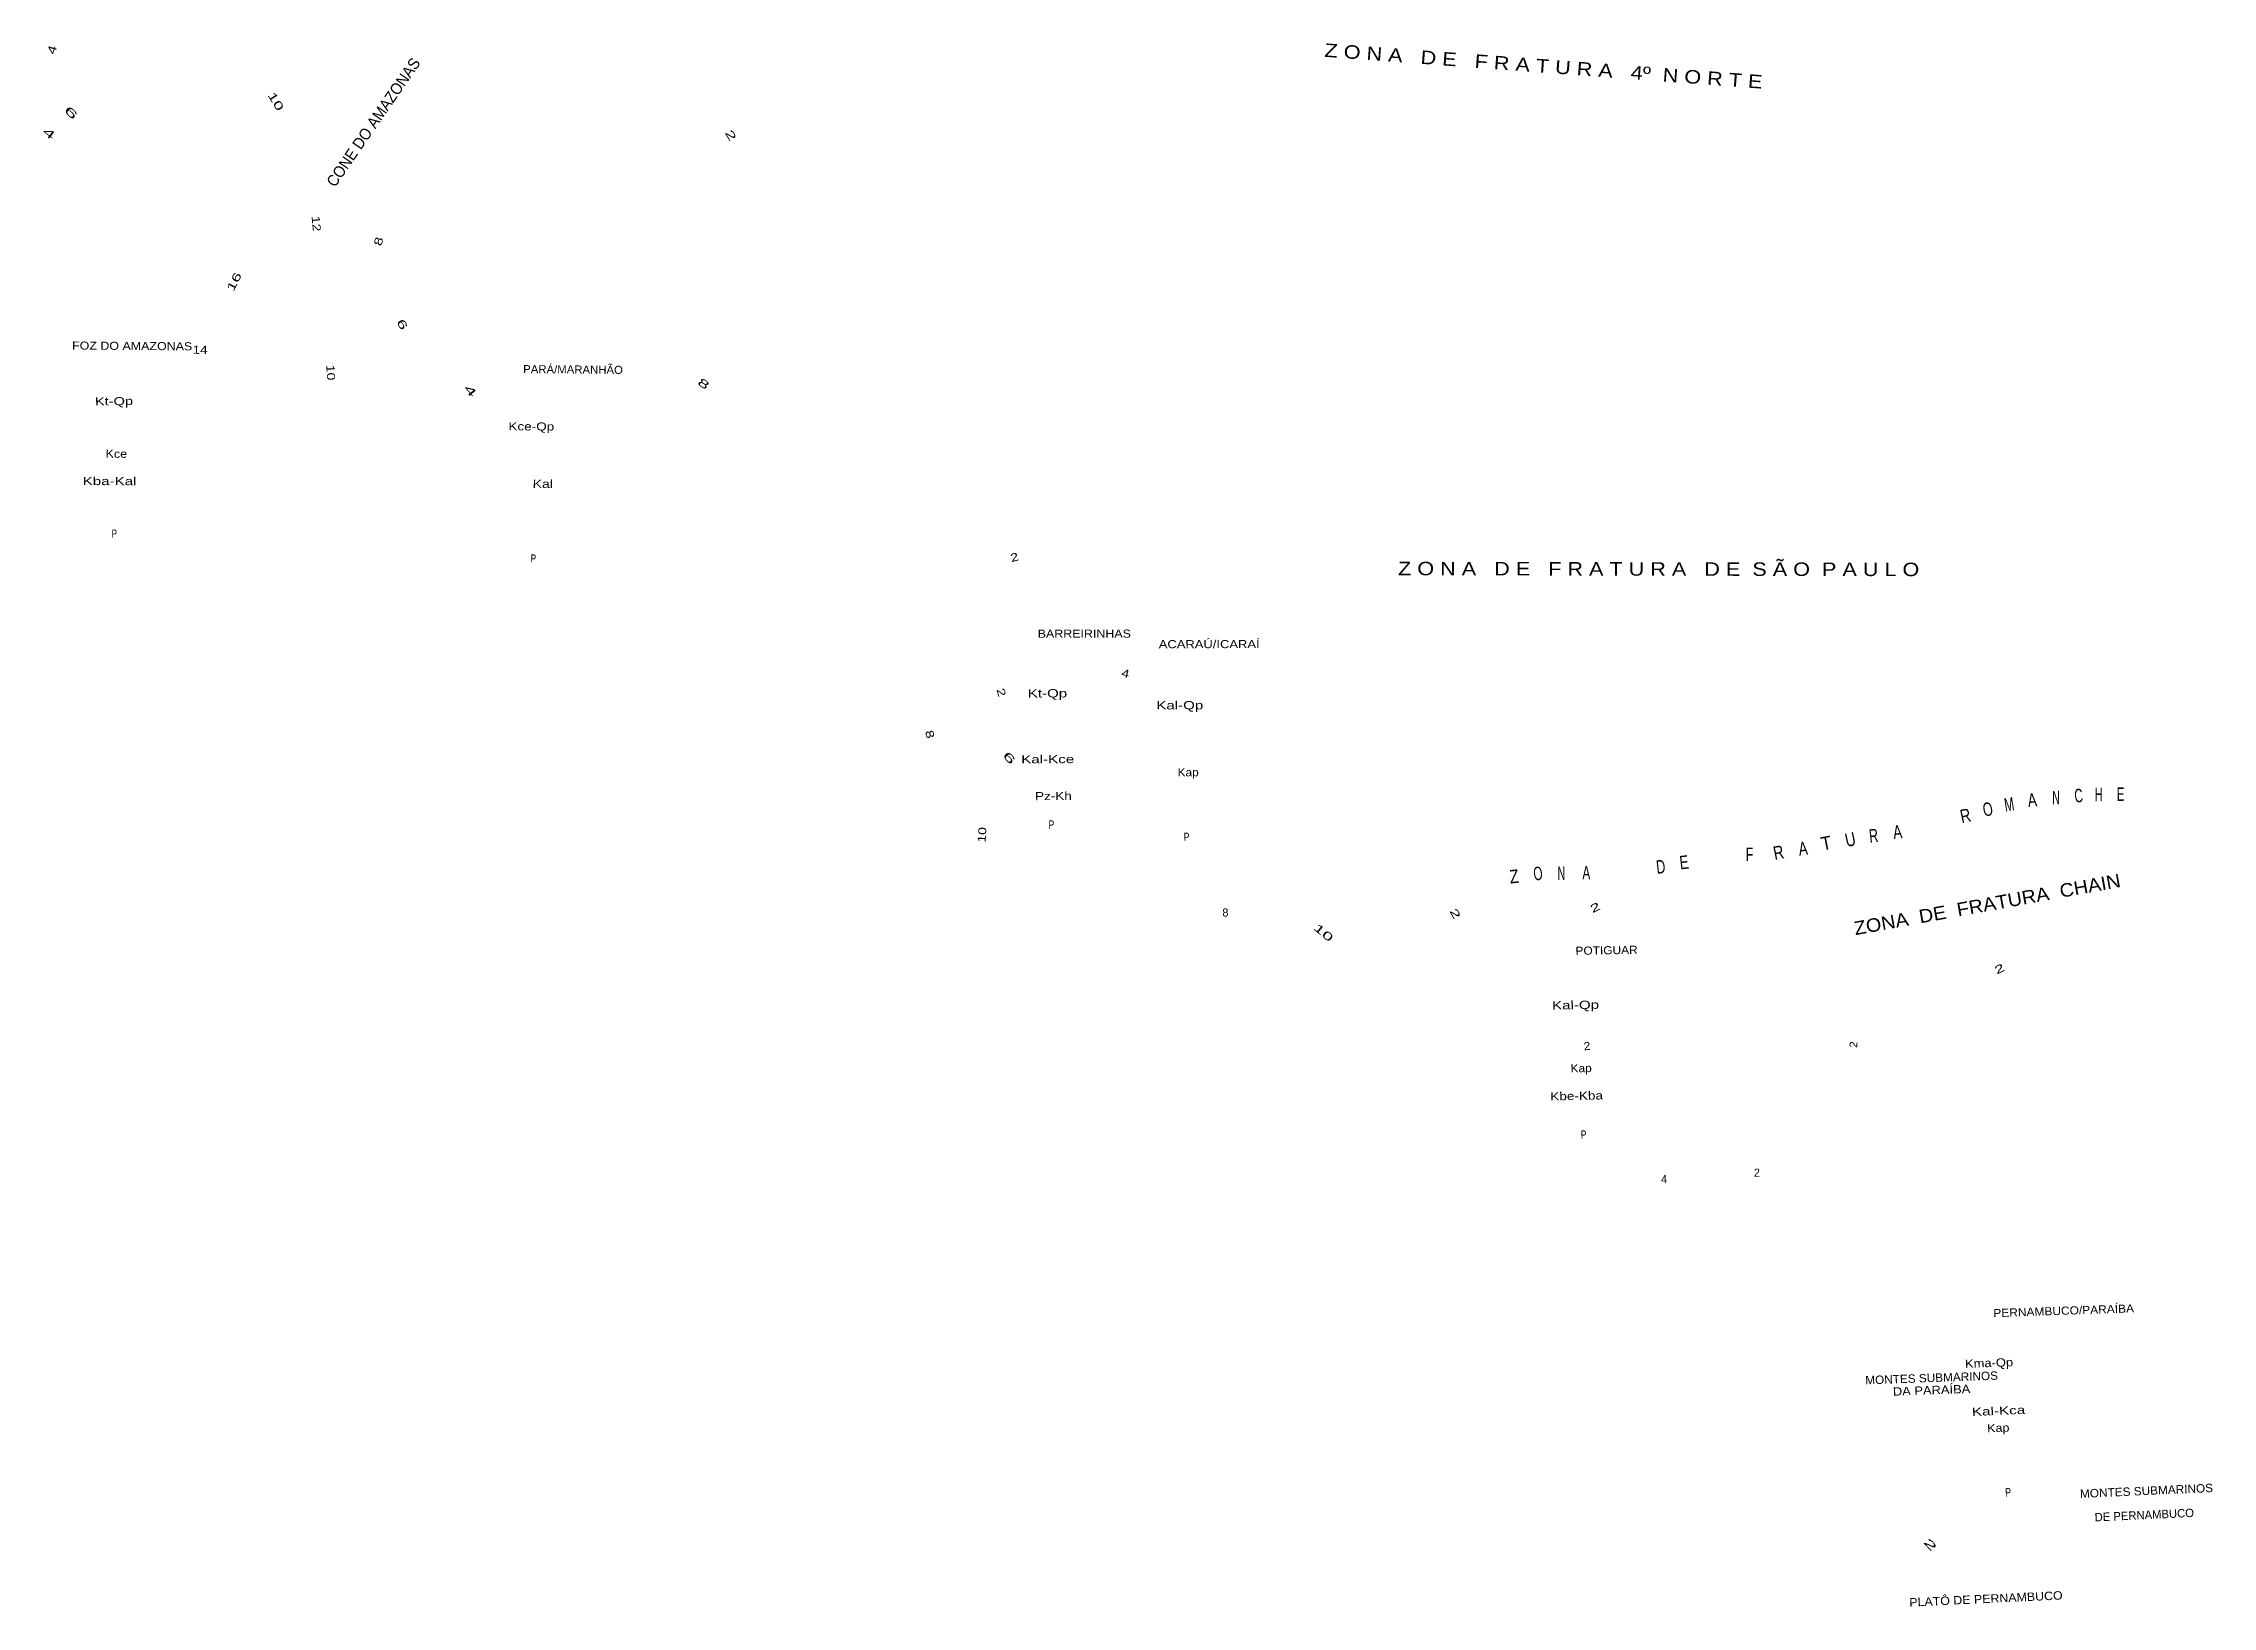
# Model space of a CAD drawing. Extents: x -51.1 to -30.2, y -33.6 to 4.8.
# Drawn here: x -49.94 to -31.85, y -8.26 to 4.78 of the extents above; entities that cross this region are included whole.
import ezdxf
from ezdxf.enums import TextEntityAlignment as Align

# ---------------------------------------------------------------- set-up
doc = ezdxf.new("R2010")
doc.units = 0
doc.header["$LTSCALE"] = 0.028
doc.layers.add('31', color=7, linetype='Continuous')

msp = doc.modelspace()

# ---------------------------------------------------------------- texts
at = {"layer": '31'}
for s, height, rotation, width, p in [('4', 0.06764, 73.123, 1.4, (-49.84437, 4.68004)), ('Z O N A   D E   F R A T U R A   4º  N O R T E', 0.1126, 355.832, 1.2, (-39.26002, 4.66515)), ('CONE DO AMAZONAS', 0.09437, 55.467, 0.95, (-47.50696, 3.57117)), ('10', 0.06749, 301.56, 1.65, (-48.07221, 4.34677)), ('6', 0.06759, 315.588, 2.3, (-49.77258, 4.21503)), ('4', 0.06758, 322.598, 2, (-49.95085, 4.03057)), ('2', 0.06704, 301.728, 1.8, (-44.25922, 4.03078)), ('12', 0.06742, 275.451, 1.3, (-47.70255, 3.33476)), ('8', 0.06735, 74.141, 1.4, (-47.12092, 3.08296)), ('16', 0.06748, 63.237, 1.6, (-48.35356, 2.70289)), ('6', 0.06735, 298.891, 1.75, (-46.99656, 2.45533)), ('FOZ DO AMAZONAS', 0.06742, 359.634, 1.15, (-49.69948, 2.22371)), ('14', 0.06742, 359.608, 1.25, (-48.69478, 2.18843)), ('10', 0.0674, 273.655, 1.3, (-47.58023, 2.09482)), ('PARÁ/MARANHÃO', 0.06742, 359.533, 1.05, (-45.938, 2.02727)), ('4', 0.06731, 310.097, 2.1, (-46.43777, 1.89932)), ('8', 0.06726, 327.192, 1.85, (-44.49059, 1.93582)), ('P', 0.06738, 359.901, 0.75, (-49.36985, 0.65572)), ('P', 0.06738, 359.637, 0.75, (-45.87506, 0.44848)), ('2', 0.0673, 15.309, 1.35, (-41.86583, 0.45099)), ('Z O N A   D E   F R A T U R A   D E  S Ã O  P A U L O', 0.1123, 359.898, 1.2, (-38.6434, 0.34221)), ('BARREIRINHAS', 0.06737, 0.053, 1.15, (-41.6481, -0.17881)), ('ACARAÚ/ICARAÍ', 0.06737, 0.083, 1.2, (-40.63853, -0.26629)), ('4', 0.06732, 347.673, 1.3, (-40.95506, -0.5026)), ('2', 0.06644, 286.749, 1.4, (-41.99313, -0.61084)), ('Kt-Qp', 0.06962, 0.144, 1.35, (-41.73049, -0.67756)), ('Kal-Qp', 0.06963, 0.18, 1.35, (-40.65893, -0.77696)), ('8', 0.06655, 284.736, 1.35, (-42.58797, -0.96027)), ('6', 0.06679, 311.392, 2.15, (-41.94541, -1.16266)), ('C', 0.1123, 5.251, 0.65, (-32.99927, -1.55399)), ('H', 0.1123, 0.537, 0.6, (-32.8342, -1.54253)), ('E', 0.1123, 0.54, 0.65, (-32.65067, -1.53918)), ('R', 0.1121, 11.963, 0.8, (-33.94369, -1.72618)), ('O', 0.1121, 10.986, 0.7, (-33.75619, -1.67126)), ('M', 0.1122, 9.069, 0.65, (-33.57979, -1.62981)), ('A', 0.1123, 6.211, 0.75, (-33.38777, -1.5911)), ('N', 0.1123, 0.538, 0.6, (-33.18975, -1.56802)), ('10', 0.06639, 86.382, 1.3, (-42.08324, -1.88815)), ('P', 0.06965, 0.379, 0.75, (-41.55676, -1.7723)), ('P', 0.06966, 0.435, 0.75, (-40.42971, -1.87435)), ('U', 0.1121, 12.061, 0.8, (-34.90315, -1.92481)), ('R', 0.1123, 6.318, 0.7, (-34.70993, -1.88946)), ('A', 0.1123, 6.307, 0.75, (-34.51041, -1.85746)), ('F', 0.1124, 0.624, 0.7, (-35.74454, -2.04172)), ('R', 0.1122, 11.153, 0.8, (-35.50262, -2.03281)), ('A', 0.1123, 6.353, 0.75, (-35.29805, -1.99581)), ('T', 0.1122, 11.119, 0.95, (-35.10549, -1.9548)), ('Z', 0.1123, 6.414, 0.85, (-37.70737, -2.229)), ('O', 0.1123, 6.408, 0.65, (-37.50857, -2.204)), ('N', 0.1124, 0.619, 0.6, (-37.31394, -2.19818)), ('A', 0.1124, 0.625, 0.65, (-37.10611, -2.19426)), ('D', 0.1123, 6.397, 0.7, (-36.48486, -2.14779)), ('D', 0.1123, 6.397, 0.7, (-36.48486, -2.14779)), ('E', 0.1123, 6.387, 0.75, (-36.29028, -2.11081)), ('ZONA  DE  FRATURA  CHAIN', 0.1122, 10.302, 1.1, (-34.83107, -2.65892)), ('2', 0.06584, 300.28, 1.8, (-38.21811, -2.45718)), ('2', 0.06693, 26.404, 1.65, (-37.02219, -2.4762)), ('10', 0.0667, 320.347, 1.8, (-39.35456, -2.60622)), ('POTIGUAR', 0.06745, 1.017, 1.1, (-37.16342, -2.82314)), ('2', 0.0667, 26.229, 1.65, (-33.65163, -2.98693)), ('Kal-Qp', 0.06973, 0.927, 1.35, (-37.35908, -3.27908)), ('2', 0.06749, 5.04, 1.1, (-37.09304, -3.61926)), ('2', 0.06423, 86.08, 1.1, (-34.81669, -3.59919)), ('P', 0.06982, 1.235, 0.75, (-37.11916, -4.35738)), ('PERNAMBUCO/PARAÍBA', 0.06772, 1.975, 1.1, (-33.67924, -5.84405)), ('Kma-Qp', 0.07003, 2.083, 1.15, (-33.91523, -6.26751)), ('P', 0.07018, 2.453, 0.8, (-33.58096, -7.3401)), ('2', 0.06575, 312.732, 2.25, (-34.26741, -7.72265))]:
    msp.add_text(s, height=height, rotation=rotation, dxfattribs=dict(at, width=width)).set_placement(p)
for s, height, rotation, width, p in [('Kt-Qp', 0.06737, 0.708, 1.35, (-49.1902, 1.76153)), ('Kce-Qp', 0.06736, 359.629, 1.25, (-45.67934, 1.54825)), ('Kce', 0.06737, 359.789, 1.15, (-49.24075, 1.32125)), ('Kba-Kal', 0.06734, 359.829, 1.4, (-49.16205, 1.09273)), ('Kal', 0.06737, 359.582, 1.3, (-45.68968, 1.06971)), ('Kal-Kce', 0.06738, 0.274, 1.4, (-41.34359, -1.22426)), ('Kap', 0.06738, 0.323, 1.1, (-40.30512, -1.33384)), ('Pz-Kh', 0.06737, 0.446, 1.25, (-41.36332, -1.53091)), ('Kap', 0.06751, 1.09, 1.1, (-37.02805, -3.7999)), ('Kbe-Kba', 0.06753, 1.217, 1.25, (-36.93435, -4.02792)), ('Kal-Kca', 0.06781, 2.296, 1.4, (-33.41349, -6.64962)), ('Kap', 0.06783, 2.28, 1.15, (-33.54519, -6.79733))]:
    msp.add_text(s, height=height, rotation=rotation, dxfattribs=dict(at, width=width)).set_placement(p, align=Align.RIGHT)
for s, height, rotation, p in [('8', 0.06744, 0.788, (-40.10769, -2.50392)), ('4', 0.0676, 1.732, (-36.45024, -4.72769)), ('2', 0.0676, 358.982, (-35.67803, -4.67228))]:
    msp.add_text(s, height=height, rotation=rotation, dxfattribs=at).set_placement(p)
for s, height, rotation, width, p in [('MONTES SUBMARINOS', 0.06991, 2.078, 1.05, (-34.19378, -6.3847)), ('DA PARAÍBA', 0.06994, 2.115, 1.15, (-34.19406, -6.48719)), ('MONTES SUBMARINOS', 0.07011, 2.569, 1.05, (-32.40173, -7.32626)), ('PLATÔ DE PERNAMBUCO', 0.07019, 2.702, 1.1, (-33.74024, -8.22723))]:
    msp.add_text(s, height=height, rotation=rotation, dxfattribs=dict(at, width=width)).set_placement(p, align=Align.CENTER)
msp.add_text('DE PERNAMBUCO', height=0.07015, rotation=2.633, dxfattribs=at).set_placement((-32.42017, -7.52794), align=Align.CENTER)

doc.saveas('drawing.dxf')
